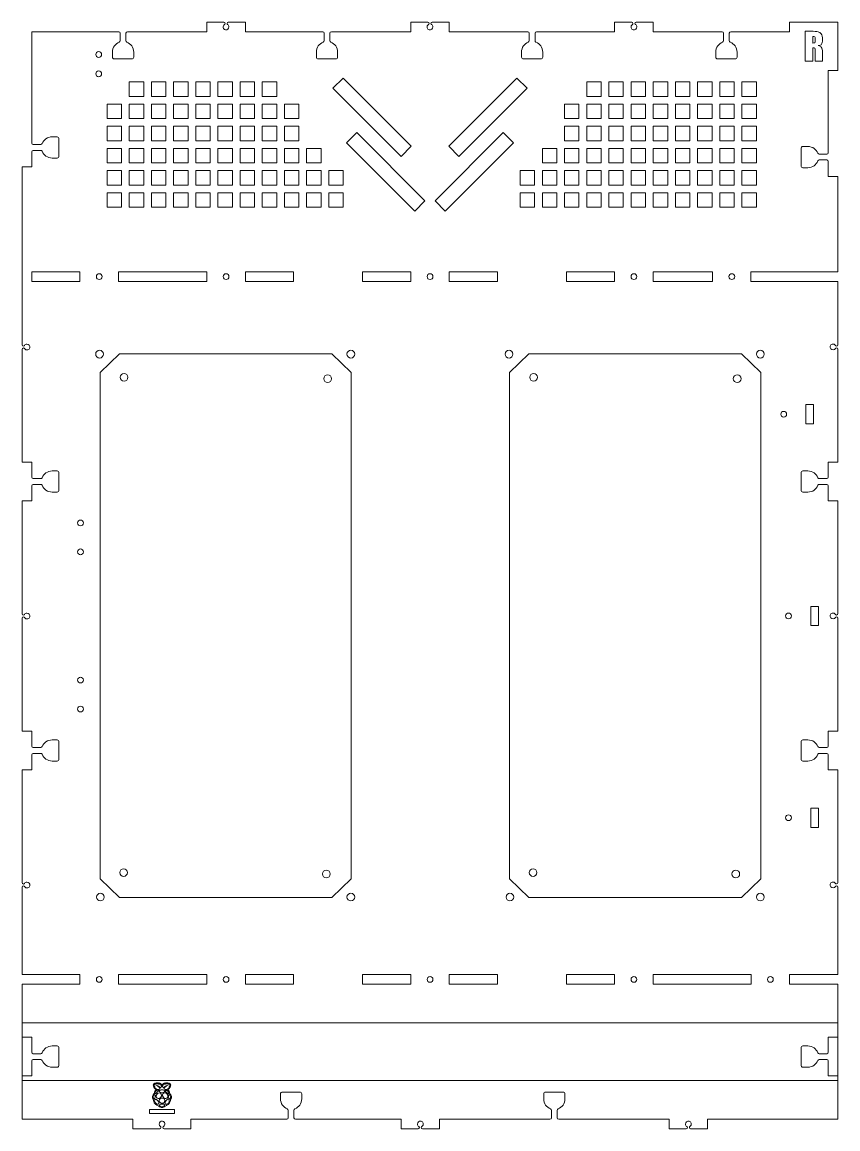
# Model space of a CAD drawing. Header units: inches. Extents: x 89 to 512, y -587 to -13.
import ezdxf

# ---------------------------------------------------------------- set-up
doc = ezdxf.new("R2010")
doc.units = ezdxf.units.IN
doc.header["$MEASUREMENT"] = 0
doc.layers.add('Layer 1', color=7, linetype='Continuous')

# ---------------------------------------------------------------- blocks, each defined once
blk = doc.blocks.new('block 3')
at = {"layer": 'Layer 1', "color": 250, "lineweight": 9, "true_color": 0x231f20}
blk.add_lwpolyline([(511.54, -562.09), (88.54, -562.09), (88.54, -532.09), (511.54, -532.09), (511.54, -562.09)], dxfattribs=at)
blk = doc.blocks.new('block 4')
at = {"layer": 'Layer 1', "color": 114, "lineweight": 9, "true_color": 0x00a550}
for points, knots in [([(158.76, -563.2), (158.69, -563.21), (158.62, -563.23), (158.54, -563.29), (158.35, -563.22), (158.16, -563.19), (158, -563.34), (157.74, -563.31), (157.65, -563.38), (157.59, -563.46), (157.53, -563.46), (157.16, -563.4), (157, -563.65), (156.57, -563.6), (156.44, -563.9), (156.59, -564.18), (156.5, -564.32), (156.41, -564.45), (156.62, -564.7), (156.54, -564.85), (156.59, -565), (156.76, -565.19), (156.71, -565.39), (156.8, -565.53), (156.96, -565.64), (156.93, -565.91), (157.21, -566.07), (157.29, -566.13), (157.32, -566.29), (157.39, -566.44), (157.71, -566.52), (157.77, -566.76), (157.96, -566.8), (158.14, -566.85), (157.53, -567.21), (157, -567.68), (157, -568.84), (157, -568.84), (156.91, -569), (156.91, -569), (156.2, -569.43), (155.57, -570.81), (156.56, -571.94), (156.63, -572.29), (156.74, -572.54), (156.83, -572.82), (156.98, -573.95), (157.93, -574.47), (158.18, -574.54), (158.54, -574.82), (158.93, -575.08), (159.46, -575.27), (159.96, -575.78), (160.5, -575.97), (161.04, -575.97), (161.05, -575.97), (161.05, -575.97), (161.06, -575.97), (161.6, -575.97), (162.14, -575.78), (162.64, -575.27), (163.17, -575.08), (163.56, -574.82), (163.92, -574.54), (164.17, -574.47), (165.12, -573.95), (165.27, -572.82), (165.36, -572.54), (165.47, -572.29), (165.54, -571.94), (166.53, -570.81), (165.9, -569.43), (165.19, -569), (165.19, -569), (165.1, -568.84), (165.1, -568.84), (165.1, -567.68), (164.57, -567.21), (163.96, -566.85), (164.14, -566.8), (164.34, -566.76), (164.39, -566.52), (164.71, -566.44), (164.78, -566.29), (164.81, -566.13), (164.89, -566.07), (165.17, -565.91), (165.14, -565.64), (165.3, -565.53), (165.39, -565.39), (165.34, -565.19), (165.51, -565), (165.56, -564.85), (165.48, -564.7), (165.69, -564.45), (165.6, -564.32), (165.51, -564.18), (165.66, -563.9), (165.53, -563.6), (165.1, -563.65), (164.94, -563.4), (164.57, -563.46), (164.51, -563.46), (164.45, -563.38), (164.36, -563.31), (164.1, -563.34), (163.94, -563.19), (163.75, -563.22), (163.56, -563.29), (163.33, -563.11), (163.17, -563.26), (163, -563.31), (162.72, -563.22), (162.66, -563.34), (162.52, -563.39), (162.22, -563.33), (162.13, -563.47), (161.98, -563.62), (161.98, -563.62), (161.81, -563.61), (161.81, -563.61), (161.36, -563.88), (161.13, -564.43), (161.05, -564.71), (160.97, -564.43), (160.74, -563.88), (160.29, -563.61), (160.29, -563.61), (160.12, -563.62), (160.12, -563.62), (159.97, -563.47), (159.88, -563.33), (159.58, -563.39), (159.44, -563.34), (159.38, -563.22), (159.1, -563.31), (158.98, -563.27), (158.88, -563.2), (158.76, -563.2), (158.76, -563.2), (158.76, -563.2), (158.76, -563.2)], [0, 0, 0, 0, 1, 1, 1, 2, 2, 2, 3, 3, 3, 4, 4, 4, 5, 5, 5, 6, 6, 6, 7, 7, 7, 8, 8, 8, 9, 9, 9, 10, 10, 10, 11, 11, 11, 12, 12, 12, 13, 13, 13, 14, 14, 14, 15, 15, 15, 16, 16, 16, 17, 17, 17, 18, 18, 18, 19, 19, 19, 20, 20, 20, 21, 21, 21, 22, 22, 22, 23, 23, 23, 24, 24, 24, 25, 25, 25, 26, 26, 26, 27, 27, 27, 28, 28, 28, 29, 29, 29, 30, 30, 30, 31, 31, 31, 32, 32, 32, 33, 33, 33, 34, 34, 34, 35, 35, 35, 36, 36, 36, 37, 37, 37, 38, 38, 38, 39, 39, 39, 40, 40, 40, 41, 41, 41, 42, 42, 42, 43, 43, 43, 44, 44, 44, 45, 45, 45, 46, 46, 46, 47, 47, 47, 47]), ([(157.85, -564.39), (159.06, -565.01), (159.76, -565.52), (160.15, -565.95), (159.95, -566.74), (158.92, -566.78), (158.54, -566.76), (158.62, -566.72), (158.69, -566.68), (158.71, -566.61), (158.61, -566.54), (158.28, -566.6), (158.04, -566.47), (158.13, -566.45), (158.18, -566.43), (158.22, -566.37), (158, -566.3), (157.76, -566.24), (157.62, -566.12), (157.69, -566.12), (157.76, -566.14), (157.86, -566.07), (157.67, -565.96), (157.45, -565.88), (157.29, -565.71), (157.39, -565.71), (157.5, -565.71), (157.53, -565.68), (157.35, -565.56), (157.2, -565.44), (157.07, -565.3), (157.22, -565.32), (157.28, -565.3), (157.31, -565.28), (157.17, -565.14), (157, -565.02), (156.92, -564.85), (157.02, -564.88), (157.12, -564.9), (157.19, -564.84), (157.15, -564.74), (156.95, -564.68), (156.83, -564.43), (156.94, -564.44), (157.06, -564.45), (157.09, -564.43), (157.03, -564.22), (156.94, -564.1), (156.86, -563.98), (157.1, -563.97), (157.46, -563.98), (157.44, -563.96), (157.44, -563.96), (157.3, -563.8), (157.3, -563.8), (157.53, -563.74), (157.77, -563.81), (157.94, -563.87), (158.02, -563.81), (157.94, -563.73), (157.85, -563.65), (158.05, -563.68), (158.23, -563.72), (158.39, -563.78), (158.48, -563.71), (158.33, -563.63), (158.26, -563.55), (158.57, -563.61), (158.7, -563.69), (158.83, -563.77), (158.93, -563.68), (158.84, -563.61), (158.77, -563.53), (159.01, -563.61), (159.12, -563.72), (159.25, -563.83), (159.29, -563.78), (159.36, -563.73), (159.28, -563.59), (159.44, -563.69), (159.57, -563.8), (159.66, -563.93), (159.76, -563.86), (159.72, -563.77), (159.72, -563.69), (159.89, -563.83), (160, -563.98), (160.13, -564.12), (160.16, -564.1), (160.18, -564.04), (160.21, -563.93), (160.61, -564.33), (161.19, -565.33), (160.35, -565.72), (159.64, -565.14), (158.79, -564.71), (157.85, -564.39), (157.85, -564.39), (157.85, -564.39), (157.85, -564.39)], [0, 0, 0, 0, 1, 1, 1, 2, 2, 2, 3, 3, 3, 4, 4, 4, 5, 5, 5, 6, 6, 6, 7, 7, 7, 8, 8, 8, 9, 9, 9, 10, 10, 10, 11, 11, 11, 12, 12, 12, 13, 13, 13, 14, 14, 14, 15, 15, 15, 16, 16, 16, 17, 17, 17, 18, 18, 18, 19, 19, 19, 20, 20, 20, 21, 21, 21, 22, 22, 22, 23, 23, 23, 24, 24, 24, 25, 25, 25, 26, 26, 26, 27, 27, 27, 28, 28, 28, 29, 29, 29, 30, 30, 30, 31, 31, 31, 32, 32, 32, 33, 33, 33, 33]), ([(159.43, -567.07), (158.31, -566.89), (157.38, -567.55), (157.42, -568.77), (157.46, -569.23), (159.85, -567.14), (159.43, -567.07), (159.43, -567.07), (159.43, -567.07), (159.43, -567.07)], [0, 0, 0, 0, 1, 1, 1, 2, 2, 2, 3, 3, 3, 3]), ([(160.24, -568.63), (160.84, -569.03), (160.95, -569.92), (160.48, -570.63), (160.01, -571.34), (159.15, -571.59), (158.55, -571.2), (158.55, -571.2), (158.55, -571.2), (158.55, -571.2), (157.94, -570.8), (157.83, -569.91), (158.3, -569.2), (158.77, -568.49), (159.64, -568.24), (160.24, -568.63), (160.24, -568.63), (160.24, -568.63), (160.24, -568.63)], [0, 0, 0, 0, 1, 1, 1, 2, 2, 2, 3, 3, 3, 4, 4, 4, 5, 5, 5, 6, 6, 6, 6]), ([(161.05, -566.79), (160.38, -566.77), (159.73, -567.29), (159.73, -567.59), (159.73, -567.95), (160.26, -568.32), (161.05, -568.33), (161.85, -568.33), (162.37, -568.03), (162.37, -567.66), (162.37, -567.23), (161.64, -566.78), (161.05, -566.79), (161.05, -566.79), (161.05, -566.79), (161.05, -566.79)], [0, 0, 0, 0, 1, 1, 1, 2, 2, 2, 3, 3, 3, 4, 4, 4, 5, 5, 5, 5]), ([(164.28, -564.39), (163.07, -565.01), (162.36, -565.52), (161.98, -565.95), (162.17, -566.74), (163.21, -566.78), (163.58, -566.76), (163.51, -566.72), (163.44, -566.68), (163.42, -566.61), (163.51, -566.54), (163.85, -566.6), (164.08, -566.47), (163.99, -566.45), (163.95, -566.43), (163.91, -566.37), (164.13, -566.3), (164.37, -566.24), (164.51, -566.12), (164.43, -566.12), (164.36, -566.14), (164.26, -566.07), (164.46, -565.96), (164.67, -565.88), (164.84, -565.71), (164.74, -565.71), (164.63, -565.71), (164.59, -565.68), (164.77, -565.56), (164.93, -565.44), (165.05, -565.3), (164.91, -565.32), (164.85, -565.3), (164.82, -565.28), (164.95, -565.14), (165.13, -565.02), (165.21, -564.85), (165.1, -564.88), (165.01, -564.9), (164.94, -564.84), (164.98, -564.74), (165.18, -564.68), (165.3, -564.43), (165.18, -564.44), (165.07, -564.45), (165.04, -564.43), (165.09, -564.22), (165.18, -564.1), (165.27, -563.98), (165.03, -563.97), (164.67, -563.98), (164.68, -563.96), (164.68, -563.96), (164.83, -563.8), (164.83, -563.8), (164.6, -563.74), (164.36, -563.81), (164.18, -563.87), (164.11, -563.81), (164.18, -563.73), (164.28, -563.65), (164.08, -563.68), (163.9, -563.72), (163.74, -563.78), (163.65, -563.71), (163.79, -563.63), (163.86, -563.55), (163.56, -563.61), (163.43, -563.69), (163.3, -563.77), (163.2, -563.68), (163.29, -563.61), (163.35, -563.53), (163.12, -563.61), (163, -563.72), (162.88, -563.83), (162.83, -563.78), (162.77, -563.73), (162.85, -563.59), (162.68, -563.69), (162.56, -563.8), (162.47, -563.93), (162.37, -563.86), (162.41, -563.77), (162.41, -563.69), (162.23, -563.83), (162.13, -563.98), (161.99, -564.12), (161.97, -564.1), (161.94, -564.04), (161.92, -563.93), (161.51, -564.33), (160.94, -565.33), (161.77, -565.72), (162.49, -565.14), (163.34, -564.71), (164.28, -564.39), (164.28, -564.39), (164.28, -564.39), (164.28, -564.39)], [0, 0, 0, 0, 1, 1, 1, 2, 2, 2, 3, 3, 3, 4, 4, 4, 5, 5, 5, 6, 6, 6, 7, 7, 7, 8, 8, 8, 9, 9, 9, 10, 10, 10, 11, 11, 11, 12, 12, 12, 13, 13, 13, 14, 14, 14, 15, 15, 15, 16, 16, 16, 17, 17, 17, 18, 18, 18, 19, 19, 19, 20, 20, 20, 21, 21, 21, 22, 22, 22, 23, 23, 23, 24, 24, 24, 25, 25, 25, 26, 26, 26, 27, 27, 27, 28, 28, 28, 29, 29, 29, 30, 30, 30, 31, 31, 31, 32, 32, 32, 33, 33, 33, 33]), ([(161.86, -568.56), (161.26, -568.96), (161.15, -569.85), (161.62, -570.56), (162.09, -571.27), (162.96, -571.52), (163.56, -571.13), (163.56, -571.13), (163.56, -571.13), (163.56, -571.13), (164.16, -570.73), (164.27, -569.84), (163.8, -569.13), (163.33, -568.42), (162.47, -568.17), (161.86, -568.56), (161.86, -568.56), (161.86, -568.56), (161.86, -568.56)], [0, 0, 0, 0, 1, 1, 1, 2, 2, 2, 3, 3, 3, 4, 4, 4, 5, 5, 5, 6, 6, 6, 6]), ([(162.53, -567.11), (163.65, -566.92), (164.59, -567.59), (164.55, -568.8), (164.51, -569.27), (162.12, -567.18), (162.53, -567.11)], [0, 0, 0, 0, 1, 1, 1, 2, 2, 2, 2]), ([(157.23, -569.28), (157.88, -569.1), (157.45, -571.96), (156.92, -571.73), (156.34, -571.26), (156.15, -569.89), (157.23, -569.28)], [0, 0, 0, 0, 1, 1, 1, 2, 2, 2, 2]), ([(158.93, -572.54), (159.35, -573.04), (159.54, -573.92), (159.19, -574.18), (158.86, -574.38), (158.07, -574.3), (157.5, -573.48), (157.12, -572.8), (157.17, -572.11), (157.43, -571.9), (157.84, -571.66), (158.45, -571.99), (158.93, -572.54), (158.93, -572.54), (158.93, -572.54), (158.93, -572.54)], [0, 0, 0, 0, 1, 1, 1, 2, 2, 2, 3, 3, 3, 4, 4, 4, 5, 5, 5, 5]), ([(162.53, -572.46), (162.54, -573.2), (161.89, -573.8), (161.09, -573.8), (160.29, -573.81), (159.63, -573.21), (159.63, -572.47), (159.63, -572.47), (159.63, -572.46), (159.63, -572.46), (159.62, -571.72), (160.27, -571.12), (161.07, -571.11), (161.87, -571.11), (162.53, -571.7), (162.53, -572.44), (162.53, -572.45), (162.53, -572.45), (162.53, -572.46)], [0, 0, 0, 0, 1, 1, 1, 2, 2, 2, 3, 3, 3, 4, 4, 4, 5, 5, 5, 6, 6, 6, 6]), ([(163.16, -572.38), (162.71, -572.91), (162.46, -573.87), (162.79, -574.18), (163.1, -574.42), (163.94, -574.39), (164.56, -573.52), (165.01, -572.94), (164.86, -571.98), (164.6, -571.72), (164.22, -571.42), (163.67, -571.8), (163.16, -572.38), (163.16, -572.38), (163.16, -572.38), (163.16, -572.38)], [0, 0, 0, 0, 1, 1, 1, 2, 2, 2, 3, 3, 3, 4, 4, 4, 5, 5, 5, 5]), ([(164.74, -569.24), (164.09, -569.07), (164.52, -571.93), (165.05, -571.69), (165.63, -571.23), (165.82, -569.86), (164.74, -569.24), (164.74, -569.24), (164.74, -569.24), (164.74, -569.24)], [0, 0, 0, 0, 1, 1, 1, 2, 2, 2, 3, 3, 3, 3]), ([(161.09, -574.22), (161.67, -574.19), (162.45, -574.41), (162.45, -574.69), (162.46, -574.97), (161.74, -575.59), (161.05, -575.58), (160.33, -575.61), (159.62, -574.98), (159.63, -574.77), (159.62, -574.45), (160.51, -574.21), (161.09, -574.22), (161.09, -574.22), (161.09, -574.22), (161.09, -574.22)], [0, 0, 0, 0, 1, 1, 1, 2, 2, 2, 3, 3, 3, 4, 4, 4, 5, 5, 5, 5])]:
    blk.add_open_spline(points, degree=3, knots=knots, dxfattribs=at)
blk = doc.blocks.new('block 5')
at = {"layer": 'Layer 1', "color": 177, "lineweight": 9, "true_color": 0x2e3092}
blk.add_lwpolyline([(259.19, -457.43), (249.19, -467.09), (138.94, -467.09), (128.94, -457.43), (128.94, -194.75), (138.94, -185.09), (249.19, -185.09), (259.19, -194.75), (259.19, -457.43)], dxfattribs=at)
for points in [[(126.67, -185.29), (126.67, -184.18), (127.57, -183.29), (128.67, -183.29), (129.77, -183.29), (130.67, -184.18), (130.67, -185.29), (130.67, -186.39), (129.77, -187.29), (128.67, -187.29), (127.57, -187.29), (126.67, -186.39), (126.67, -185.29)], [(258.99, -183.29), (260.09, -183.29), (260.99, -184.18), (260.99, -185.29), (260.99, -186.39), (260.09, -187.29), (258.99, -187.29), (257.88, -187.29), (256.99, -186.39), (256.99, -185.29), (256.99, -184.18), (257.88, -183.29), (258.99, -183.29)], [(139.4, -197.29), (139.4, -196.19), (140.3, -195.29), (141.4, -195.29), (142.51, -195.29), (143.4, -196.19), (143.4, -197.29), (143.4, -198.4), (142.51, -199.29), (141.4, -199.29), (140.3, -199.29), (139.4, -198.4), (139.4, -197.29)], [(246.98, -196.02), (248.08, -196.02), (248.98, -196.92), (248.98, -198.02), (248.98, -199.12), (248.08, -200.02), (246.98, -200.02), (245.88, -200.02), (244.98, -199.12), (244.98, -198.02), (244.98, -196.92), (245.88, -196.02), (246.98, -196.02)], [(141.14, -456.16), (140.04, -456.16), (139.14, -455.26), (139.14, -454.16), (139.14, -453.05), (140.04, -452.16), (141.14, -452.16), (142.25, -452.16), (143.14, -453.05), (143.14, -454.16), (143.14, -455.26), (142.25, -456.16), (141.14, -456.16)], [(248.25, -454.88), (248.25, -455.99), (247.36, -456.88), (246.25, -456.88), (245.15, -456.88), (244.25, -455.99), (244.25, -454.88), (244.25, -453.78), (245.15, -452.88), (246.25, -452.88), (247.36, -452.88), (248.25, -453.78), (248.25, -454.88)], [(129.14, -468.89), (128.03, -468.89), (127.14, -467.99), (127.14, -466.89), (127.14, -465.78), (128.03, -464.89), (129.14, -464.89), (130.24, -464.89), (131.14, -465.78), (131.14, -466.89), (131.14, -467.99), (130.24, -468.89), (129.14, -468.89)], [(260.99, -466.89), (260.99, -467.99), (260.09, -468.89), (258.99, -468.89), (257.88, -468.89), (256.99, -467.99), (256.99, -466.89), (256.99, -465.78), (257.88, -464.89), (258.99, -464.89), (260.09, -464.89), (260.99, -465.78), (260.99, -466.89)]]:
    blk.add_open_spline(points, degree=3, knots=[0, 0, 0, 0, 1, 1, 1, 2, 2, 2, 3, 3, 3, 4, 4, 4, 4], dxfattribs=at)
blk = doc.blocks.new('block 6')
at = {"layer": 'Layer 1', "color": 250, "lineweight": 9, "true_color": 0x231f20}
for points, knots in [([(494.54, -17.84), (494.54, -17.84), (497.39, -17.84), (497.39, -17.84), (499.29, -17.84), (500.58, -17.91), (501.25, -18.06), (501.93, -18.2), (502.48, -18.58), (502.9, -19.18), (503.32, -19.79), (503.54, -20.75), (503.54, -22.07), (503.54, -23.28), (503.39, -24.09), (503.09, -24.5), (502.79, -24.92), (502.2, -25.17), (501.31, -25.25), (502.11, -25.45), (502.65, -25.71), (502.92, -26.04), (503.2, -26.38), (503.37, -26.68), (503.44, -26.96), (503.5, -27.24), (503.54, -28), (503.54, -29.25), (503.54, -29.25), (503.54, -33.34), (503.54, -33.34), (503.54, -33.34), (499.79, -33.34), (499.79, -33.34), (499.79, -33.34), (499.79, -28.19), (499.79, -28.19), (499.79, -27.36), (499.73, -26.84), (499.6, -26.65), (499.47, -26.45), (499.12, -26.35), (498.57, -26.35), (498.57, -26.35), (498.57, -33.34), (498.57, -33.34), (498.57, -33.34), (494.54, -33.34), (494.54, -33.34), (494.54, -33.34), (494.54, -17.84), (494.54, -17.84)], [0, 0, 0, 0, 1, 1, 1, 2, 2, 2, 3, 3, 3, 4, 4, 4, 5, 5, 5, 6, 6, 6, 7, 7, 7, 8, 8, 8, 9, 9, 9, 10, 10, 10, 11, 11, 11, 12, 12, 12, 13, 13, 13, 14, 14, 14, 15, 15, 15, 16, 16, 16, 17, 17, 17, 17]), ([(498.57, -20.49), (498.57, -20.49), (498.57, -23.94), (498.57, -23.94), (499.02, -23.94), (499.34, -23.87), (499.52, -23.75), (499.7, -23.63), (499.79, -23.22), (499.79, -22.54), (499.79, -22.54), (499.79, -21.69), (499.79, -21.69), (499.79, -21.2), (499.7, -20.87), (499.53, -20.72), (499.35, -20.57), (499.03, -20.49), (498.57, -20.49)], [0, 0, 0, 0, 1, 1, 1, 2, 2, 2, 3, 3, 3, 4, 4, 4, 5, 5, 5, 6, 6, 6, 6])]:
    blk.add_open_spline(points, degree=3, knots=knots, dxfattribs=at)
blk = doc.blocks.new('block 8')
at = {"layer": 'Layer 1', "color": 177, "lineweight": 9, "true_color": 0x2e3092}
for points in [[(315.05, -82.78), (309.75, -77.47), (345.1, -42.12), (350.4, -47.42), (315.05, -82.78)], [(307.98, -111.06), (302.67, -105.76), (338.03, -70.4), (343.33, -75.7), (307.98, -111.06)]]:
    blk.add_lwpolyline(points, dxfattribs=at)
blk = doc.blocks.new('block 9')
at = {"layer": 'Layer 1', "color": 177, "lineweight": 9, "true_color": 0x2e3092}
for points in [[(254.97, -42.12), (249.67, -47.42), (285.02, -82.78), (290.33, -77.47), (254.97, -42.12)], [(262.04, -70.4), (256.74, -75.7), (292.09, -111.06), (297.4, -105.76), (262.04, -70.4)]]:
    blk.add_lwpolyline(points, dxfattribs=at)
blk = doc.blocks.new('block 7')
at = {"layer": 'Layer 1'}
for name in ['block 9', 'block 8']:
    blk.add_blockref(name, (0, 0), dxfattribs=at)
blk = doc.blocks.new('block 10')
at = {"layer": 'Layer 1', "color": 177, "lineweight": 9, "true_color": 0x2e3092}
for points in [[(381.29, -51.59), (381.29, -44.09), (388.79, -44.09), (388.79, -51.59), (381.29, -51.59)], [(392.79, -51.59), (392.79, -44.09), (400.29, -44.09), (400.29, -51.59), (392.79, -51.59)], [(404.29, -51.59), (404.29, -44.09), (411.79, -44.09), (411.79, -51.59), (404.29, -51.59)], [(415.79, -51.59), (415.79, -44.09), (423.29, -44.09), (423.29, -51.59), (415.79, -51.59)], [(427.29, -51.59), (427.29, -44.09), (434.79, -44.09), (434.79, -51.59), (427.29, -51.59)], [(438.79, -51.59), (438.79, -44.09), (446.29, -44.09), (446.29, -51.59), (438.79, -51.59)], [(450.29, -51.59), (450.29, -44.09), (457.79, -44.09), (457.79, -51.59), (450.29, -51.59)], [(461.79, -51.59), (461.79, -44.09), (469.29, -44.09), (469.29, -51.59), (461.79, -51.59)], [(369.79, -63.09), (369.79, -55.59), (377.29, -55.59), (377.29, -63.09), (369.79, -63.09)], [(381.29, -63.09), (381.29, -55.59), (388.79, -55.59), (388.79, -63.09), (381.29, -63.09)], [(392.79, -63.09), (392.79, -55.59), (400.29, -55.59), (400.29, -63.09), (392.79, -63.09)], [(404.29, -63.09), (404.29, -55.59), (411.79, -55.59), (411.79, -63.09), (404.29, -63.09)], [(415.79, -63.09), (415.79, -55.59), (423.29, -55.59), (423.29, -63.09), (415.79, -63.09)], [(427.29, -63.09), (427.29, -55.59), (434.79, -55.59), (434.79, -63.09), (427.29, -63.09)], [(438.79, -63.09), (438.79, -55.59), (446.29, -55.59), (446.29, -63.09), (438.79, -63.09)], [(450.29, -63.09), (450.29, -55.59), (457.79, -55.59), (457.79, -63.09), (450.29, -63.09)], [(461.79, -63.09), (461.79, -55.59), (469.29, -55.59), (469.29, -63.09), (461.79, -63.09)], [(369.79, -74.59), (369.79, -67.09), (377.29, -67.09), (377.29, -74.59), (369.79, -74.59)], [(381.29, -74.59), (381.29, -67.09), (388.79, -67.09), (388.79, -74.59), (381.29, -74.59)], [(392.79, -74.59), (392.79, -67.09), (400.29, -67.09), (400.29, -74.59), (392.79, -74.59)], [(404.29, -74.59), (404.29, -67.09), (411.79, -67.09), (411.79, -74.59), (404.29, -74.59)], [(415.79, -74.59), (415.79, -67.09), (423.29, -67.09), (423.29, -74.59), (415.79, -74.59)], [(427.29, -74.59), (427.29, -67.09), (434.79, -67.09), (434.79, -74.59), (427.29, -74.59)], [(438.79, -74.59), (438.79, -67.09), (446.29, -67.09), (446.29, -74.59), (438.79, -74.59)], [(450.29, -74.59), (450.29, -67.09), (457.79, -67.09), (457.79, -74.59), (450.29, -74.59)], [(461.79, -74.59), (461.79, -67.09), (469.29, -67.09), (469.29, -74.59), (461.79, -74.59)], [(358.29, -86.09), (358.29, -78.59), (365.79, -78.59), (365.79, -86.09), (358.29, -86.09)], [(369.79, -86.09), (369.79, -78.59), (377.29, -78.59), (377.29, -86.09), (369.79, -86.09)], [(381.29, -86.09), (381.29, -78.59), (388.79, -78.59), (388.79, -86.09), (381.29, -86.09)], [(392.79, -86.09), (392.79, -78.59), (400.29, -78.59), (400.29, -86.09), (392.79, -86.09)], [(404.29, -86.09), (404.29, -78.59), (411.79, -78.59), (411.79, -86.09), (404.29, -86.09)], [(415.79, -86.09), (415.79, -78.59), (423.29, -78.59), (423.29, -86.09), (415.79, -86.09)], [(427.29, -86.09), (427.29, -78.59), (434.79, -78.59), (434.79, -86.09), (427.29, -86.09)], [(438.79, -86.09), (438.79, -78.59), (446.29, -78.59), (446.29, -86.09), (438.79, -86.09)], [(450.29, -86.09), (450.29, -78.59), (457.79, -78.59), (457.79, -86.09), (450.29, -86.09)], [(461.79, -86.09), (461.79, -78.59), (469.29, -78.59), (469.29, -86.09), (461.79, -86.09)], [(346.79, -97.59), (346.79, -90.09), (354.29, -90.09), (354.29, -97.59), (346.79, -97.59)], [(358.29, -97.59), (358.29, -90.09), (365.79, -90.09), (365.79, -97.59), (358.29, -97.59)], [(369.79, -97.59), (369.79, -90.09), (377.29, -90.09), (377.29, -97.59), (369.79, -97.59)], [(381.29, -97.59), (381.29, -90.09), (388.79, -90.09), (388.79, -97.59), (381.29, -97.59)], [(392.79, -97.59), (392.79, -90.09), (400.29, -90.09), (400.29, -97.59), (392.79, -97.59)], [(404.29, -97.59), (404.29, -90.09), (411.79, -90.09), (411.79, -97.59), (404.29, -97.59)], [(415.79, -97.59), (415.79, -90.09), (423.29, -90.09), (423.29, -97.59), (415.79, -97.59)], [(427.29, -97.59), (427.29, -90.09), (434.79, -90.09), (434.79, -97.59), (427.29, -97.59)], [(438.79, -97.59), (438.79, -90.09), (446.29, -90.09), (446.29, -97.59), (438.79, -97.59)], [(450.29, -97.59), (450.29, -90.09), (457.79, -90.09), (457.79, -97.59), (450.29, -97.59)], [(461.79, -97.59), (461.79, -90.09), (469.29, -90.09), (469.29, -97.59), (461.79, -97.59)], [(346.79, -109.09), (346.79, -101.59), (354.29, -101.59), (354.29, -109.09), (346.79, -109.09)], [(358.29, -109.09), (358.29, -101.59), (365.79, -101.59), (365.79, -109.09), (358.29, -109.09)], [(369.79, -109.09), (369.79, -101.59), (377.29, -101.59), (377.29, -109.09), (369.79, -109.09)], [(381.29, -109.09), (381.29, -101.59), (388.79, -101.59), (388.79, -109.09), (381.29, -109.09)], [(392.79, -109.09), (392.79, -101.59), (400.29, -101.59), (400.29, -109.09), (392.79, -109.09)], [(404.29, -109.09), (404.29, -101.59), (411.79, -101.59), (411.79, -109.09), (404.29, -109.09)], [(415.79, -109.09), (415.79, -101.59), (423.29, -101.59), (423.29, -109.09), (415.79, -109.09)], [(427.29, -109.09), (427.29, -101.59), (434.79, -101.59), (434.79, -109.09), (427.29, -109.09)], [(438.79, -109.09), (438.79, -101.59), (446.29, -101.59), (446.29, -109.09), (438.79, -109.09)], [(450.29, -109.09), (450.29, -101.59), (457.79, -101.59), (457.79, -109.09), (450.29, -109.09)], [(461.79, -109.09), (461.79, -101.59), (469.29, -101.59), (469.29, -109.09), (461.79, -109.09)]]:
    blk.add_lwpolyline(points, dxfattribs=at)
blk = doc.blocks.new('block 11')
at = {"layer": 'Layer 1', "color": 177, "lineweight": 9, "true_color": 0x2e3092}
for points in [[(151.58, -51.59), (151.58, -44.09), (144.08, -44.09), (144.08, -51.59), (151.58, -51.59)], [(163.08, -51.59), (163.08, -44.09), (155.58, -44.09), (155.58, -51.59), (163.08, -51.59)], [(174.58, -51.59), (174.58, -44.09), (167.08, -44.09), (167.08, -51.59), (174.58, -51.59)], [(186.08, -51.59), (186.08, -44.09), (178.58, -44.09), (178.58, -51.59), (186.08, -51.59)], [(197.58, -51.59), (197.58, -44.09), (190.08, -44.09), (190.08, -51.59), (197.58, -51.59)], [(209.08, -51.59), (209.08, -44.09), (201.58, -44.09), (201.58, -51.59), (209.08, -51.59)], [(220.58, -51.59), (220.58, -44.09), (213.08, -44.09), (213.08, -51.59), (220.58, -51.59)], [(140.08, -63.09), (140.08, -55.59), (132.58, -55.59), (132.58, -63.09), (140.08, -63.09)], [(151.58, -63.09), (151.58, -55.59), (144.08, -55.59), (144.08, -63.09), (151.58, -63.09)], [(163.08, -63.09), (163.08, -55.59), (155.58, -55.59), (155.58, -63.09), (163.08, -63.09)], [(174.58, -63.09), (174.58, -55.59), (167.08, -55.59), (167.08, -63.09), (174.58, -63.09)], [(186.08, -63.09), (186.08, -55.59), (178.58, -55.59), (178.58, -63.09), (186.08, -63.09)], [(197.58, -63.09), (197.58, -55.59), (190.08, -55.59), (190.08, -63.09), (197.58, -63.09)], [(209.08, -63.09), (209.08, -55.59), (201.58, -55.59), (201.58, -63.09), (209.08, -63.09)], [(220.58, -63.09), (220.58, -55.59), (213.08, -55.59), (213.08, -63.09), (220.58, -63.09)], [(232.08, -63.09), (232.08, -55.59), (224.58, -55.59), (224.58, -63.09), (232.08, -63.09)], [(140.08, -74.59), (140.08, -67.09), (132.58, -67.09), (132.58, -74.59), (140.08, -74.59)], [(151.58, -74.59), (151.58, -67.09), (144.08, -67.09), (144.08, -74.59), (151.58, -74.59)], [(163.08, -74.59), (163.08, -67.09), (155.58, -67.09), (155.58, -74.59), (163.08, -74.59)], [(174.58, -74.59), (174.58, -67.09), (167.08, -67.09), (167.08, -74.59), (174.58, -74.59)], [(186.08, -74.59), (186.08, -67.09), (178.58, -67.09), (178.58, -74.59), (186.08, -74.59)], [(197.58, -74.59), (197.58, -67.09), (190.08, -67.09), (190.08, -74.59), (197.58, -74.59)], [(209.08, -74.59), (209.08, -67.09), (201.58, -67.09), (201.58, -74.59), (209.08, -74.59)], [(220.58, -74.59), (220.58, -67.09), (213.08, -67.09), (213.08, -74.59), (220.58, -74.59)], [(232.08, -74.59), (232.08, -67.09), (224.58, -67.09), (224.58, -74.59), (232.08, -74.59)], [(140.08, -86.09), (140.08, -78.59), (132.58, -78.59), (132.58, -86.09), (140.08, -86.09)], [(151.58, -86.09), (151.58, -78.59), (144.08, -78.59), (144.08, -86.09), (151.58, -86.09)], [(163.08, -86.09), (163.08, -78.59), (155.58, -78.59), (155.58, -86.09), (163.08, -86.09)], [(174.58, -86.09), (174.58, -78.59), (167.08, -78.59), (167.08, -86.09), (174.58, -86.09)], [(186.08, -86.09), (186.08, -78.59), (178.58, -78.59), (178.58, -86.09), (186.08, -86.09)], [(197.58, -86.09), (197.58, -78.59), (190.08, -78.59), (190.08, -86.09), (197.58, -86.09)], [(209.08, -86.09), (209.08, -78.59), (201.58, -78.59), (201.58, -86.09), (209.08, -86.09)], [(220.58, -86.09), (220.58, -78.59), (213.08, -78.59), (213.08, -86.09), (220.58, -86.09)], [(232.08, -86.09), (232.08, -78.59), (224.58, -78.59), (224.58, -86.09), (232.08, -86.09)], [(243.58, -86.09), (243.58, -78.59), (236.08, -78.59), (236.08, -86.09), (243.58, -86.09)], [(140.08, -97.59), (140.08, -90.09), (132.58, -90.09), (132.58, -97.59), (140.08, -97.59)], [(151.58, -97.59), (151.58, -90.09), (144.08, -90.09), (144.08, -97.59), (151.58, -97.59)], [(163.08, -97.59), (163.08, -90.09), (155.58, -90.09), (155.58, -97.59), (163.08, -97.59)], [(174.58, -97.59), (174.58, -90.09), (167.08, -90.09), (167.08, -97.59), (174.58, -97.59)], [(186.08, -97.59), (186.08, -90.09), (178.58, -90.09), (178.58, -97.59), (186.08, -97.59)], [(197.58, -97.59), (197.58, -90.09), (190.08, -90.09), (190.08, -97.59), (197.58, -97.59)], [(209.08, -97.59), (209.08, -90.09), (201.58, -90.09), (201.58, -97.59), (209.08, -97.59)], [(220.58, -97.59), (220.58, -90.09), (213.08, -90.09), (213.08, -97.59), (220.58, -97.59)], [(232.08, -97.59), (232.08, -90.09), (224.58, -90.09), (224.58, -97.59), (232.08, -97.59)], [(243.58, -97.59), (243.58, -90.09), (236.08, -90.09), (236.08, -97.59), (243.58, -97.59)], [(255.08, -97.59), (255.08, -90.09), (247.58, -90.09), (247.58, -97.59), (255.08, -97.59)], [(140.08, -109.09), (140.08, -101.59), (132.58, -101.59), (132.58, -109.09), (140.08, -109.09)], [(151.58, -109.09), (151.58, -101.59), (144.08, -101.59), (144.08, -109.09), (151.58, -109.09)], [(163.08, -109.09), (163.08, -101.59), (155.58, -101.59), (155.58, -109.09), (163.08, -109.09)], [(174.58, -109.09), (174.58, -101.59), (167.08, -101.59), (167.08, -109.09), (174.58, -109.09)], [(186.08, -109.09), (186.08, -101.59), (178.58, -101.59), (178.58, -109.09), (186.08, -109.09)], [(197.58, -109.09), (197.58, -101.59), (190.08, -101.59), (190.08, -109.09), (197.58, -109.09)], [(209.08, -109.09), (209.08, -101.59), (201.58, -101.59), (201.58, -109.09), (209.08, -109.09)], [(220.58, -109.09), (220.58, -101.59), (213.08, -101.59), (213.08, -109.09), (220.58, -109.09)], [(232.08, -109.09), (232.08, -101.59), (224.58, -101.59), (224.58, -109.09), (232.08, -109.09)], [(243.58, -109.09), (243.58, -101.59), (236.08, -101.59), (236.08, -109.09), (243.58, -109.09)], [(255.08, -109.09), (255.08, -101.59), (247.58, -101.59), (247.58, -109.09), (255.08, -109.09)]]:
    blk.add_lwpolyline(points, dxfattribs=at)
blk = doc.blocks.new('block 2')
at = {"layer": 'Layer 1', "color": 230, "lineweight": 9, "true_color": 0xec008b}
blk.add_lwpolyline([(511.54, -13.09), (511.54, -13.09)], dxfattribs=at)
at = {"layer": 'Layer 1', "color": 240, "lineweight": 9, "true_color": 0xed1c24}
blk.add_lwpolyline([(506.54, -71.84), (506.54, -71.84)], dxfattribs=at)
at = {"layer": 'Layer 1', "color": 177, "lineweight": 9, "true_color": 0x2e3092}
for points in [[(118.54, -142.59), (118.54, -147.59), (93.54, -147.59), (93.54, -142.59), (118.54, -142.59)], [(138.54, -147.59), (138.54, -142.59), (184.29, -142.59), (184.29, -147.59), (138.54, -147.59)], [(204.29, -147.59), (204.29, -142.59), (229.29, -142.59), (229.29, -147.59), (204.29, -147.59)], [(265.04, -147.59), (265.04, -142.59), (290.04, -142.59), (290.04, -147.59), (265.04, -147.59)], [(310.04, -147.59), (310.04, -142.59), (335.04, -142.59), (335.04, -147.59), (310.04, -147.59)], [(370.79, -147.59), (370.79, -142.59), (395.79, -142.59), (395.79, -147.59), (370.79, -147.59)], [(446.54, -147.59), (415.79, -147.59), (415.79, -142.59), (446.54, -142.59), (446.54, -147.59)], [(471.54, -457.43), (461.54, -467.09), (351.29, -467.09), (341.29, -457.43), (341.29, -194.75), (351.29, -185.09), (461.54, -185.09), (471.54, -194.75), (471.54, -457.43)], [(498.94, -221.46), (494.94, -221.46), (494.94, -211.46), (498.94, -211.46), (498.94, -221.46)], [(501.44, -326.09), (497.44, -326.09), (497.44, -316.09), (501.44, -316.09), (501.44, -326.09)], [(501.44, -430.71), (497.44, -430.71), (497.44, -420.71), (501.44, -420.71), (501.44, -430.71)], [(138.54, -512.09), (138.54, -507.09), (184.29, -507.09), (184.29, -512.09), (138.54, -512.09)], [(204.29, -512.09), (204.29, -507.09), (229.29, -507.09), (229.29, -512.09), (204.29, -512.09)], [(265.04, -512.09), (265.04, -507.09), (290.04, -507.09), (290.04, -512.09), (265.04, -512.09)], [(310.04, -512.09), (310.04, -507.09), (335.04, -507.09), (335.04, -512.09), (310.04, -512.09)], [(370.79, -512.09), (370.79, -507.09), (395.79, -507.09), (395.79, -512.09), (370.79, -512.09)], [(415.79, -507.09), (415.79, -512.09), (466.54, -512.09), (466.54, -507.09), (415.79, -507.09)], [(154.52, -579.09), (154.52, -577.09), (167.52, -577.09), (167.52, -579.09), (154.52, -579.09)]]:
    blk.add_lwpolyline(points, dxfattribs=at)
at = {"layer": 'Layer 1', "color": 240, "lineweight": 9, "true_color": 0xed1c24}
blk.add_open_spline([(88.54, -559.59), (88.54, -559.59), (88.54, -582.09), (88.54, -582.09), (88.54, -582.09), (146.02, -582.09), (146.02, -582.09), (146.02, -582.09), (146.02, -587.09), (146.02, -587.09), (146.02, -587.09), (159.88, -587.09), (159.88, -587.09), (160.24, -587.09), (160.53, -586.8), (160.53, -586.45), (160.53, -586.45), (160.53, -586.4), (160.53, -586.4), (160.53, -586.17), (160.4, -585.97), (160.2, -585.84), (159.8, -585.58), (159.53, -585.11), (159.53, -584.59), (159.53, -583.64), (160.4, -582.9), (161.39, -583.13), (161.91, -583.26), (162.34, -583.67), (162.48, -584.2), (162.65, -584.88), (162.35, -585.52), (161.84, -585.85), (161.65, -585.97), (161.52, -586.17), (161.52, -586.39), (161.52, -586.39), (161.52, -586.43), (161.52, -586.43), (161.51, -586.79), (161.8, -587.09), (162.16, -587.09), (162.16, -587.09), (176.02, -587.09), (176.02, -587.09), (176.02, -587.09), (176.02, -582.09), (176.02, -582.09), (176.02, -582.09), (225.76, -582.09), (225.76, -582.09), (226.18, -582.09), (226.51, -581.75), (226.51, -581.34), (226.51, -581.34), (226.51, -577.41), (226.51, -577.41), (226.51, -577.11), (226.32, -576.83), (226.04, -576.72), (223.98, -575.92), (222.51, -573.92), (222.51, -571.59), (222.51, -571.59), (222.51, -568.99), (222.51, -568.99), (222.51, -568.44), (222.96, -567.99), (223.51, -567.99), (223.51, -567.99), (232.51, -567.99), (232.51, -567.99), (233.07, -567.99), (233.51, -568.44), (233.51, -568.99), (233.51, -568.99), (233.51, -571.59), (233.51, -571.59), (233.51, -573.92), (232.05, -575.92), (229.99, -576.72), (229.7, -576.83), (229.51, -577.11), (229.51, -577.41), (229.51, -577.41), (229.51, -581.34), (229.51, -581.34), (229.51, -581.75), (229.85, -582.09), (230.26, -582.09), (230.26, -582.09), (285.01, -582.09), (285.01, -582.09), (285.01, -582.09), (285.01, -587.09), (285.01, -587.09), (285.01, -587.09), (293.87, -587.09), (293.87, -587.09), (294.23, -587.09), (294.52, -586.8), (294.52, -586.45), (294.52, -586.45), (294.52, -586.4), (294.52, -586.4), (294.52, -586.17), (294.39, -585.97), (294.2, -585.84), (293.79, -585.58), (293.52, -585.11), (293.52, -584.59), (293.52, -583.64), (294.4, -582.9), (295.38, -583.13), (295.91, -583.26), (296.34, -583.67), (296.47, -584.2), (296.64, -584.88), (296.35, -585.52), (295.83, -585.85), (295.65, -585.97), (295.51, -586.17), (295.51, -586.39), (295.51, -586.39), (295.51, -586.43), (295.51, -586.43), (295.5, -586.79), (295.79, -587.09), (296.15, -587.09), (296.15, -587.09), (305.01, -587.09), (305.01, -587.09), (305.01, -587.09), (305.01, -582.09), (305.01, -582.09), (305.01, -582.09), (362.26, -582.09), (362.26, -582.09), (362.68, -582.09), (363.01, -581.75), (363.01, -581.34), (363.01, -581.34), (363.01, -577.41), (363.01, -577.41), (363.01, -577.11), (362.82, -576.83), (362.54, -576.72), (360.48, -575.92), (359.01, -573.92), (359.01, -571.59), (359.01, -571.59), (359.01, -568.99), (359.01, -568.99), (359.01, -568.44), (359.46, -567.99), (360.01, -567.99), (360.01, -567.99), (369.01, -567.99), (369.01, -567.99), (369.57, -567.99), (370.01, -568.44), (370.01, -568.99), (370.01, -568.99), (370.01, -571.59), (370.01, -571.59), (370.01, -573.92), (368.55, -575.92), (366.49, -576.72), (366.2, -576.83), (366.01, -577.11), (366.01, -577.41), (366.01, -577.41), (366.01, -581.34), (366.01, -581.34), (366.01, -581.75), (366.35, -582.09), (366.76, -582.09), (366.76, -582.09), (424.02, -582.09), (424.02, -582.09), (424.02, -582.09), (424.02, -587.09), (424.02, -587.09), (424.02, -587.09), (432.89, -587.09), (432.89, -587.09), (433.25, -587.09), (433.53, -586.8), (433.54, -586.45), (433.54, -586.45), (433.54, -586.4), (433.54, -586.4), (433.54, -586.17), (433.41, -585.97), (433.21, -585.84), (432.8, -585.58), (432.53, -585.11), (432.53, -584.59), (432.53, -583.64), (433.41, -582.9), (434.4, -583.13), (434.92, -583.26), (435.35, -583.67), (435.48, -584.2), (435.66, -584.88), (435.36, -585.52), (434.85, -585.85), (434.66, -585.97), (434.53, -586.17), (434.52, -586.39), (434.52, -586.39), (434.52, -586.43), (434.52, -586.43), (434.51, -586.79), (434.81, -587.09), (435.17, -587.09), (435.17, -587.09), (444.02, -587.09), (444.02, -587.09), (444.02, -587.09), (444.02, -582.09), (444.02, -582.09), (444.02, -582.09), (511.54, -582.09), (511.54, -582.09), (511.54, -582.09), (511.54, -559.59), (511.54, -559.59), (511.54, -559.59), (506.54, -559.59), (506.54, -559.59), (506.54, -559.59), (506.54, -551.84), (506.54, -551.84), (506.54, -551.42), (506.2, -551.09), (505.79, -551.09), (505.79, -551.09), (501.86, -551.09), (501.86, -551.09), (501.55, -551.09), (501.28, -551.28), (501.17, -551.57), (500.37, -553.62), (498.36, -555.09), (496.04, -555.09), (496.04, -555.09), (493.44, -555.09), (493.44, -555.09), (492.88, -555.09), (492.44, -554.64), (492.44, -554.09), (492.44, -554.09), (492.44, -545.09), (492.44, -545.09), (492.44, -544.54), (492.88, -544.09), (493.44, -544.09), (493.44, -544.09), (496.04, -544.09), (496.04, -544.09), (498.37, -544.09), (500.37, -545.56), (501.17, -547.61), (501.28, -547.9), (501.55, -548.09), (501.86, -548.09), (501.86, -548.09), (505.79, -548.09), (505.79, -548.09), (506.2, -548.09), (506.54, -547.75), (506.54, -547.34), (506.54, -547.34), (506.54, -539.59), (506.54, -539.59), (506.54, -539.59), (511.54, -539.59), (511.54, -539.59), (511.54, -539.59), (511.54, -512.09), (511.54, -512.09), (511.54, -512.09), (486.54, -512.09), (486.54, -512.09), (486.54, -512.09), (486.54, -507.09), (486.54, -507.09), (486.54, -507.09), (511.54, -507.09), (511.54, -507.09), (511.54, -507.09), (511.54, -461.72), (511.54, -461.72), (511.54, -461.36), (511.25, -461.07), (510.89, -461.07), (510.89, -461.07), (510.85, -461.07), (510.85, -461.07), (510.62, -461.07), (510.42, -461.2), (510.29, -461.4), (510.02, -461.8), (509.56, -462.07), (509.04, -462.07), (508.09, -462.07), (507.35, -461.2), (507.58, -460.21), (507.7, -459.69), (508.12, -459.26), (508.64, -459.12), (509.33, -458.95), (509.96, -459.25), (510.29, -459.76), (510.42, -459.95), (510.61, -460.08), (510.84, -460.08), (510.84, -460.08), (510.87, -460.09), (510.87, -460.09), (511.24, -460.09), (511.54, -459.8), (511.54, -459.44), (511.54, -459.44), (511.54, -400.84), (511.54, -400.84), (511.54, -400.84), (506.54, -400.84), (506.54, -400.84), (506.54, -400.84), (506.54, -393.09), (506.54, -393.09), (506.54, -392.67), (506.2, -392.34), (505.79, -392.34), (505.79, -392.34), (501.86, -392.34), (501.86, -392.34), (501.55, -392.34), (501.28, -392.53), (501.17, -392.81), (500.37, -394.87), (498.36, -396.34), (496.04, -396.34), (496.04, -396.34), (493.44, -396.34), (493.44, -396.34), (492.88, -396.34), (492.44, -395.89), (492.44, -395.34), (492.44, -395.34), (492.44, -386.34), (492.44, -386.34), (492.44, -385.79), (492.88, -385.34), (493.44, -385.34), (493.44, -385.34), (496.04, -385.34), (496.04, -385.34), (498.37, -385.34), (500.37, -386.81), (501.17, -388.86), (501.28, -389.15), (501.55, -389.34), (501.86, -389.34), (501.86, -389.34), (505.79, -389.34), (505.79, -389.34), (506.2, -389.34), (506.54, -389), (506.54, -388.59), (506.54, -388.59), (506.54, -380.84), (506.54, -380.84), (506.54, -380.84), (511.54, -380.84), (511.54, -380.84), (511.54, -380.84), (511.54, -322.22), (511.54, -322.22), (511.54, -321.86), (511.25, -321.57), (510.89, -321.57), (510.89, -321.57), (510.85, -321.57), (510.85, -321.57), (510.62, -321.57), (510.42, -321.7), (510.29, -321.9), (510.02, -322.3), (509.56, -322.57), (509.04, -322.57), (508.09, -322.57), (507.35, -321.7), (507.58, -320.71), (507.7, -320.19), (508.12, -319.76), (508.64, -319.62), (509.33, -319.45), (509.96, -319.75), (510.29, -320.26), (510.42, -320.45), (510.61, -320.58), (510.84, -320.58), (510.84, -320.58), (510.87, -320.59), (510.87, -320.59), (511.24, -320.59), (511.54, -320.3), (511.54, -319.94), (511.54, -319.94), (511.54, -261.34), (511.54, -261.34), (511.54, -261.34), (506.54, -261.34), (506.54, -261.34), (506.54, -261.34), (506.54, -253.59), (506.54, -253.59), (506.54, -253.17), (506.2, -252.84), (505.79, -252.84), (505.79, -252.84), (501.86, -252.84), (501.86, -252.84), (501.55, -252.84), (501.28, -253.03), (501.17, -253.31), (500.37, -255.37), (498.36, -256.84), (496.04, -256.84), (496.04, -256.84), (493.44, -256.84), (493.44, -256.84), (492.88, -256.84), (492.44, -256.39), (492.44, -255.84), (492.44, -255.84), (492.44, -246.84), (492.44, -246.84), (492.44, -246.29), (492.88, -245.84), (493.44, -245.84), (493.44, -245.84), (496.04, -245.84), (496.04, -245.84), (498.37, -245.84), (500.37, -247.31), (501.17, -249.36), (501.28, -249.65), (501.55, -249.84), (501.86, -249.84), (501.86, -249.84), (505.79, -249.84), (505.79, -249.84), (506.2, -249.84), (506.54, -249.5), (506.54, -249.09), (506.54, -249.09), (506.54, -241.34), (506.54, -241.34), (506.54, -241.34), (511.54, -241.34), (511.54, -241.34), (511.54, -241.34), (511.54, -182.72), (511.54, -182.72), (511.54, -182.36), (511.25, -182.07), (510.89, -182.07), (510.89, -182.07), (510.85, -182.07), (510.85, -182.07), (510.62, -182.07), (510.42, -182.2), (510.29, -182.4), (510.02, -182.8), (509.56, -183.07), (509.04, -183.07), (508.09, -183.07), (507.35, -182.2), (507.58, -181.21), (507.7, -180.69), (508.12, -180.26), (508.64, -180.12), (509.33, -179.95), (509.96, -180.25), (510.29, -180.76), (510.42, -180.95), (510.61, -181.08), (510.84, -181.08), (510.84, -181.08), (510.87, -181.09), (510.87, -181.09), (511.24, -181.09), (511.54, -180.8), (511.54, -180.44), (511.54, -180.44), (511.44, -147.59), (511.44, -147.59), (511.44, -147.59), (466.44, -147.59), (466.44, -147.59), (466.44, -147.59), (466.44, -142.59), (466.44, -142.59), (466.44, -142.59), (511.44, -142.59), (511.44, -142.59), (511.44, -142.59), (511.54, -93.09), (511.54, -93.09), (511.54, -93.09), (506.54, -93.09), (506.54, -93.09), (506.54, -93.09), (506.54, -85.34), (506.54, -85.34), (506.54, -84.92), (506.2, -84.59), (505.79, -84.59), (505.79, -84.59), (501.86, -84.59), (501.86, -84.59), (501.55, -84.59), (501.28, -84.78), (501.17, -85.06), (500.37, -87.12), (498.36, -88.59), (496.04, -88.59), (496.04, -88.59), (493.44, -88.59), (493.44, -88.59), (492.88, -88.59), (492.44, -88.14), (492.44, -87.59), (492.44, -87.59), (492.44, -78.59), (492.44, -78.59), (492.44, -78.04), (492.88, -77.59), (493.44, -77.59), (493.44, -77.59), (496.04, -77.59), (496.04, -77.59), (498.37, -77.59), (500.37, -79.06), (501.17, -81.11), (501.28, -81.4), (501.55, -81.59), (501.86, -81.59), (501.86, -81.59), (505.79, -81.59), (505.79, -81.59), (506.2, -81.59), (506.54, -81.25), (506.54, -80.84), (506.54, -80.84), (506.54, -38.09), (506.54, -38.09), (506.54, -38.09), (511.54, -38.09), (511.54, -38.09), (511.54, -38.09), (511.54, -13.09), (511.54, -13.09), (511.54, -13.09), (486.54, -13.09), (486.54, -13.09), (486.54, -13.09), (486.54, -18.09), (486.54, -18.09), (486.54, -18.09), (456, -18.09), (456, -18.09), (455.59, -18.09), (455.25, -18.42), (455.25, -18.84), (455.25, -18.84), (455.25, -22.76), (455.25, -22.76), (455.25, -23.07), (455.44, -23.35), (455.73, -23.46), (457.78, -24.26), (459.25, -26.26), (459.25, -28.59), (459.25, -28.59), (459.25, -31.19), (459.25, -31.19), (459.25, -31.74), (458.8, -32.19), (458.25, -32.19), (458.25, -32.19), (449.25, -32.19), (449.25, -32.19), (448.7, -32.19), (448.25, -31.74), (448.25, -31.19), (448.25, -31.19), (448.25, -28.59), (448.25, -28.59), (448.25, -26.26), (449.72, -24.26), (451.77, -23.46), (452.06, -23.35), (452.25, -23.07), (452.25, -22.76), (452.25, -22.76), (452.25, -18.84), (452.25, -18.84), (452.25, -18.42), (451.91, -18.09), (451.5, -18.09), (451.5, -18.09), (415.79, -18.09), (415.79, -18.09), (415.79, -18.09), (415.79, -13.09), (415.79, -13.09), (415.79, -13.09), (406.92, -13.09), (406.92, -13.09), (406.56, -13.09), (406.27, -13.38), (406.27, -13.73), (406.27, -13.73), (406.27, -13.77), (406.27, -13.77), (406.27, -14), (406.4, -14.21), (406.59, -14.33), (407, -14.6), (407.27, -15.06), (407.27, -15.59), (407.27, -16.54), (406.39, -17.28), (405.41, -17.05), (404.88, -16.92), (404.46, -16.5), (404.32, -15.98), (404.15, -15.3), (404.44, -14.66), (404.96, -14.33), (405.15, -14.21), (405.28, -14.01), (405.28, -13.79), (405.28, -13.79), (405.28, -13.75), (405.28, -13.75), (405.29, -13.39), (405, -13.09), (404.64, -13.09), (404.64, -13.09), (395.79, -13.09), (395.79, -13.09), (395.79, -13.09), (395.79, -18.09), (395.79, -18.09), (395.79, -18.09), (355.25, -18.09), (355.25, -18.09), (354.84, -18.09), (354.5, -18.42), (354.5, -18.84), (354.5, -18.84), (354.5, -22.76), (354.5, -22.76), (354.5, -23.07), (354.69, -23.35), (354.98, -23.46), (357.03, -24.26), (358.5, -26.26), (358.5, -28.59), (358.5, -28.59), (358.5, -31.19), (358.5, -31.19), (358.5, -31.74), (358.05, -32.19), (357.5, -32.19), (357.5, -32.19), (348.5, -32.19), (348.5, -32.19), (347.95, -32.19), (347.5, -31.74), (347.5, -31.19), (347.5, -31.19), (347.5, -28.59), (347.5, -28.59), (347.5, -26.26), (348.97, -24.26), (351.02, -23.46), (351.31, -23.35), (351.5, -23.07), (351.5, -22.76), (351.5, -22.76), (351.5, -18.84), (351.5, -18.84), (351.5, -18.42), (351.16, -18.09), (350.75, -18.09), (350.75, -18.09), (310.04, -18.09), (310.04, -18.09), (310.04, -18.09), (310.04, -13.09), (310.04, -13.09), (310.04, -13.09), (301.17, -13.09), (301.17, -13.09), (300.81, -13.09), (300.52, -13.38), (300.52, -13.73), (300.52, -13.73), (300.52, -13.77), (300.52, -13.77), (300.52, -14), (300.65, -14.21), (300.84, -14.33), (301.25, -14.6), (301.52, -15.06), (301.52, -15.59), (301.52, -16.54), (300.64, -17.28), (299.66, -17.05), (299.13, -16.92), (298.71, -16.5), (298.57, -15.98), (298.4, -15.3), (298.69, -14.66), (299.21, -14.33), (299.4, -14.21), (299.53, -14.01), (299.53, -13.79), (299.53, -13.79), (299.53, -13.75), (299.53, -13.75), (299.54, -13.39), (299.25, -13.09), (298.89, -13.09), (298.89, -13.09), (290.04, -13.09), (290.04, -13.09), (290.04, -13.09), (290.04, -18.09), (290.04, -18.09), (290.04, -18.09), (248.88, -18.09), (248.88, -18.09), (248.46, -18.09), (248.13, -18.42), (248.13, -18.84), (248.13, -18.84), (248.13, -22.76), (248.13, -22.76), (248.13, -23.07), (248.32, -23.35), (248.6, -23.46), (250.66, -24.26), (252.13, -26.26), (252.13, -28.59), (252.13, -28.59), (252.13, -31.19), (252.13, -31.19), (252.13, -31.74), (251.68, -32.19), (251.13, -32.19), (251.13, -32.19), (242.13, -32.19), (242.13, -32.19), (241.57, -32.19), (241.13, -31.74), (241.13, -31.19), (241.13, -31.19), (241.13, -28.59), (241.13, -28.59), (241.13, -26.26), (242.59, -24.26), (244.65, -23.46), (244.94, -23.35), (245.13, -23.07), (245.13, -22.76), (245.13, -22.76), (245.13, -18.84), (245.13, -18.84), (245.13, -18.42), (244.79, -18.09), (244.38, -18.09), (244.38, -18.09), (204.29, -18.09), (204.29, -18.09), (204.29, -18.09), (204.29, -13.09), (204.29, -13.09), (204.29, -13.09), (195.42, -13.09), (195.42, -13.09), (195.06, -13.09), (194.77, -13.38), (194.77, -13.73), (194.77, -13.73), (194.77, -13.77), (194.77, -13.77), (194.77, -14), (194.9, -14.21), (195.09, -14.33), (195.5, -14.6), (195.77, -15.06), (195.77, -15.59), (195.77, -16.54), (194.89, -17.28), (193.91, -17.05), (193.38, -16.92), (192.96, -16.5), (192.82, -15.98), (192.65, -15.3), (192.94, -14.66), (193.46, -14.33), (193.65, -14.21), (193.78, -14.01), (193.78, -13.79), (193.78, -13.79), (193.78, -13.75), (193.78, -13.75), (193.79, -13.39), (193.5, -13.09), (193.14, -13.09), (193.14, -13.09), (184.29, -13.09), (184.29, -13.09), (184.29, -13.09), (184.29, -18.09), (184.29, -18.09), (184.29, -18.09), (143.13, -18.09), (143.13, -18.09), (142.71, -18.09), (142.38, -18.42), (142.38, -18.84), (142.38, -18.84), (142.38, -22.76), (142.38, -22.76), (142.38, -23.07), (142.57, -23.35), (142.85, -23.46), (144.91, -24.26), (146.38, -26.26), (146.38, -28.59), (146.38, -28.59), (146.38, -31.19), (146.38, -31.19), (146.38, -31.74), (145.93, -32.19), (145.38, -32.19), (145.38, -32.19), (136.38, -32.19), (136.38, -32.19), (135.82, -32.19), (135.38, -31.74), (135.38, -31.19), (135.38, -31.19), (135.38, -28.59), (135.38, -28.59), (135.38, -26.26), (136.84, -24.26), (138.9, -23.46), (139.19, -23.35), (139.38, -23.07), (139.38, -22.76), (139.38, -22.76), (139.38, -18.84), (139.38, -18.84), (139.38, -18.42), (139.04, -18.09), (138.63, -18.09), (138.63, -18.09), (93.54, -18.09), (93.54, -18.09), (93.54, -18.09), (93.54, -75.84), (93.54, -75.84), (93.54, -76.25), (93.87, -76.59), (94.29, -76.59), (94.29, -76.59), (98.21, -76.59), (98.21, -76.59), (98.52, -76.59), (98.79, -76.4), (98.91, -76.11), (99.7, -74.05), (101.71, -72.59), (104.04, -72.59), (104.04, -72.59), (106.64, -72.59), (106.64, -72.59), (107.19, -72.59), (107.64, -73.04), (107.64, -73.59), (107.64, -73.59), (107.64, -82.59), (107.64, -82.59), (107.64, -83.14), (107.19, -83.59), (106.64, -83.59), (106.64, -83.59), (104.04, -83.59), (104.04, -83.59), (101.71, -83.59), (99.7, -82.12), (98.91, -80.06), (98.79, -79.78), (98.52, -79.59), (98.21, -79.59), (98.21, -79.59), (94.29, -79.59), (94.29, -79.59), (93.87, -79.59), (93.54, -79.92), (93.54, -80.34), (93.54, -80.34), (93.54, -88.09), (93.54, -88.09), (93.54, -88.09), (88.54, -88.09), (88.54, -88.09), (88.54, -88.09), (88.54, -180.46), (88.54, -180.46), (88.54, -180.81), (88.82, -181.1), (89.18, -181.1), (89.18, -181.1), (89.22, -181.1), (89.22, -181.1), (89.45, -181.1), (89.65, -180.97), (89.78, -180.78), (90.05, -180.37), (90.51, -180.1), (91.04, -180.1), (91.98, -180.1), (92.73, -180.98), (92.49, -181.97), (92.37, -182.49), (91.95, -182.92), (91.43, -183.05), (90.75, -183.23), (90.11, -182.93), (89.78, -182.42), (89.65, -182.23), (89.46, -182.1), (89.23, -182.09), (89.23, -182.09), (89.2, -182.09), (89.2, -182.09), (88.83, -182.08), (88.54, -182.37), (88.54, -182.74), (88.54, -182.74), (88.54, -241.34), (88.54, -241.34), (88.54, -241.34), (93.54, -241.34), (93.54, -241.34), (93.54, -241.34), (93.54, -249.09), (93.54, -249.09), (93.54, -249.5), (93.87, -249.84), (94.29, -249.84), (94.29, -249.84), (98.21, -249.84), (98.21, -249.84), (98.52, -249.84), (98.79, -249.65), (98.91, -249.36), (99.7, -247.31), (101.71, -245.84), (104.04, -245.84), (104.04, -245.84), (106.64, -245.84), (106.64, -245.84), (107.19, -245.84), (107.64, -246.29), (107.64, -246.84), (107.64, -246.84), (107.64, -255.84), (107.64, -255.84), (107.64, -256.39), (107.19, -256.84), (106.64, -256.84), (106.64, -256.84), (104.04, -256.84), (104.04, -256.84), (101.71, -256.84), (99.7, -255.37), (98.91, -253.31), (98.79, -253.03), (98.52, -252.84), (98.21, -252.84), (98.21, -252.84), (94.29, -252.84), (94.29, -252.84), (93.87, -252.84), (93.54, -253.17), (93.54, -253.59), (93.54, -253.59), (93.54, -261.34), (93.54, -261.34), (93.54, -261.34), (88.54, -261.34), (88.54, -261.34), (88.54, -261.34), (88.54, -319.96), (88.54, -319.96), (88.54, -320.31), (88.82, -320.6), (89.18, -320.6), (89.18, -320.6), (89.22, -320.6), (89.22, -320.6), (89.45, -320.6), (89.65, -320.47), (89.78, -320.28), (90.05, -319.87), (90.51, -319.6), (91.04, -319.6), (91.98, -319.6), (92.73, -320.48), (92.49, -321.47), (92.37, -321.99), (91.95, -322.42), (91.43, -322.55), (90.75, -322.73), (90.11, -322.43), (89.78, -321.92), (89.65, -321.73), (89.46, -321.6), (89.23, -321.59), (89.23, -321.59), (89.2, -321.59), (89.2, -321.59), (88.83, -321.58), (88.54, -321.87), (88.54, -322.24), (88.54, -322.24), (88.54, -380.84), (88.54, -380.84), (88.54, -380.84), (93.54, -380.84), (93.54, -380.84), (93.54, -380.84), (93.54, -388.59), (93.54, -388.59), (93.54, -389), (93.87, -389.34), (94.29, -389.34), (94.29, -389.34), (98.21, -389.34), (98.21, -389.34), (98.52, -389.34), (98.79, -389.15), (98.91, -388.86), (99.7, -386.81), (101.71, -385.34), (104.04, -385.34), (104.04, -385.34), (106.64, -385.34), (106.64, -385.34), (107.19, -385.34), (107.64, -385.79), (107.64, -386.34), (107.64, -386.34), (107.64, -395.34), (107.64, -395.34), (107.64, -395.89), (107.19, -396.34), (106.64, -396.34), (106.64, -396.34), (104.04, -396.34), (104.04, -396.34), (101.71, -396.34), (99.7, -394.87), (98.91, -392.81), (98.79, -392.53), (98.52, -392.34), (98.21, -392.34), (98.21, -392.34), (94.29, -392.34), (94.29, -392.34), (93.87, -392.34), (93.54, -392.67), (93.54, -393.09), (93.54, -393.09), (93.54, -400.84), (93.54, -400.84), (93.54, -400.84), (88.54, -400.84), (88.54, -400.84), (88.54, -400.84), (88.54, -459.46), (88.54, -459.46), (88.54, -459.81), (88.82, -460.1), (89.18, -460.1), (89.18, -460.1), (89.22, -460.1), (89.22, -460.1), (89.45, -460.1), (89.65, -459.97), (89.78, -459.78), (90.05, -459.37), (90.51, -459.1), (91.04, -459.1), (91.98, -459.1), (92.73, -459.98), (92.49, -460.97), (92.37, -461.49), (91.95, -461.92), (91.43, -462.05), (90.75, -462.23), (90.11, -461.93), (89.78, -461.42), (89.65, -461.23), (89.46, -461.1), (89.23, -461.09), (89.23, -461.09), (89.2, -461.09), (89.2, -461.09), (88.83, -461.08), (88.54, -461.37), (88.54, -461.74), (88.54, -461.74), (88.54, -507.09), (88.54, -507.09), (88.54, -507.09), (118.54, -507.09), (118.54, -507.09), (118.54, -507.09), (118.54, -512.09), (118.54, -512.09), (118.54, -512.09), (88.54, -512.09), (88.54, -512.09), (88.54, -512.09), (88.54, -539.59), (88.54, -539.59), (88.54, -539.59), (93.54, -539.59), (93.54, -539.59), (93.54, -539.59), (93.54, -547.34), (93.54, -547.34), (93.54, -547.75), (93.87, -548.09), (94.29, -548.09), (94.29, -548.09), (98.21, -548.09), (98.21, -548.09), (98.52, -548.09), (98.79, -547.9), (98.91, -547.61), (99.7, -545.56), (101.71, -544.09), (104.04, -544.09), (104.04, -544.09), (106.64, -544.09), (106.64, -544.09), (107.19, -544.09), (107.64, -544.54), (107.64, -545.09), (107.64, -545.09), (107.64, -554.09), (107.64, -554.09), (107.64, -554.64), (107.19, -555.09), (106.64, -555.09), (106.64, -555.09), (104.04, -555.09), (104.04, -555.09), (101.71, -555.09), (99.7, -553.62), (98.91, -551.56), (98.79, -551.28), (98.52, -551.09), (98.21, -551.09), (98.21, -551.09), (94.29, -551.09), (94.29, -551.09), (93.87, -551.09), (93.54, -551.42), (93.54, -551.84), (93.54, -551.84), (93.54, -559.59), (93.54, -559.59), (93.54, -559.59), (88.54, -559.59), (88.54, -559.59)], degree=3, knots=[0, 0, 0, 0, 1, 1, 1, 2, 2, 2, 3, 3, 3, 4, 4, 4, 5, 5, 5, 6, 6, 6, 7, 7, 7, 8, 8, 8, 9, 9, 9, 10, 10, 10, 11, 11, 11, 12, 12, 12, 13, 13, 13, 14, 14, 14, 15, 15, 15, 16, 16, 16, 17, 17, 17, 18, 18, 18, 19, 19, 19, 20, 20, 20, 21, 21, 21, 22, 22, 22, 23, 23, 23, 24, 24, 24, 25, 25, 25, 26, 26, 26, 27, 27, 27, 28, 28, 28, 29, 29, 29, 30, 30, 30, 31, 31, 31, 32, 32, 32, 33, 33, 33, 34, 34, 34, 35, 35, 35, 36, 36, 36, 37, 37, 37, 38, 38, 38, 39, 39, 39, 40, 40, 40, 41, 41, 41, 42, 42, 42, 43, 43, 43, 44, 44, 44, 45, 45, 45, 46, 46, 46, 47, 47, 47, 48, 48, 48, 49, 49, 49, 50, 50, 50, 51, 51, 51, 52, 52, 52, 53, 53, 53, 54, 54, 54, 55, 55, 55, 56, 56, 56, 57, 57, 57, 58, 58, 58, 59, 59, 59, 60, 60, 60, 61, 61, 61, 62, 62, 62, 63, 63, 63, 64, 64, 64, 65, 65, 65, 66, 66, 66, 67, 67, 67, 68, 68, 68, 69, 69, 69, 70, 70, 70, 71, 71, 71, 72, 72, 72, 73, 73, 73, 74, 74, 74, 75, 75, 75, 76, 76, 76, 77, 77, 77, 78, 78, 78, 79, 79, 79, 80, 80, 80, 81, 81, 81, 82, 82, 82, 83, 83, 83, 84, 84, 84, 85, 85, 85, 86, 86, 86, 87, 87, 87, 88, 88, 88, 89, 89, 89, 90, 90, 90, 91, 91, 91, 92, 92, 92, 93, 93, 93, 94, 94, 94, 95, 95, 95, 96, 96, 96, 97, 97, 97, 98, 98, 98, 99, 99, 99, 100, 100, 100, 101, 101, 101, 102, 102, 102, 103, 103, 103, 104, 104, 104, 105, 105, 105, 106, 106, 106, 107, 107, 107, 108, 108, 108, 109, 109, 109, 110, 110, 110, 111, 111, 111, 112, 112, 112, 113, 113, 113, 114, 114, 114, 115, 115, 115, 116, 116, 116, 117, 117, 117, 118, 118, 118, 119, 119, 119, 120, 120, 120, 121, 121, 121, 122, 122, 122, 123, 123, 123, 124, 124, 124, 125, 125, 125, 126, 126, 126, 127, 127, 127, 128, 128, 128, 129, 129, 129, 130, 130, 130, 131, 131, 131, 132, 132, 132, 133, 133, 133, 134, 134, 134, 135, 135, 135, 136, 136, 136, 137, 137, 137, 138, 138, 138, 139, 139, 139, 140, 140, 140, 141, 141, 141, 142, 142, 142, 143, 143, 143, 144, 144, 144, 145, 145, 145, 146, 146, 146, 147, 147, 147, 148, 148, 148, 149, 149, 149, 150, 150, 150, 151, 151, 151, 152, 152, 152, 153, 153, 153, 154, 154, 154, 155, 155, 155, 156, 156, 156, 157, 157, 157, 158, 158, 158, 159, 159, 159, 160, 160, 160, 161, 161, 161, 162, 162, 162, 163, 163, 163, 164, 164, 164, 165, 165, 165, 166, 166, 166, 167, 167, 167, 168, 168, 168, 169, 169, 169, 170, 170, 170, 171, 171, 171, 172, 172, 172, 173, 173, 173, 174, 174, 174, 175, 175, 175, 176, 176, 176, 177, 177, 177, 178, 178, 178, 179, 179, 179, 180, 180, 180, 181, 181, 181, 182, 182, 182, 183, 183, 183, 184, 184, 184, 185, 185, 185, 186, 186, 186, 187, 187, 187, 188, 188, 188, 189, 189, 189, 190, 190, 190, 191, 191, 191, 192, 192, 192, 193, 193, 193, 194, 194, 194, 195, 195, 195, 196, 196, 196, 197, 197, 197, 198, 198, 198, 199, 199, 199, 200, 200, 200, 201, 201, 201, 202, 202, 202, 203, 203, 203, 204, 204, 204, 205, 205, 205, 206, 206, 206, 207, 207, 207, 208, 208, 208, 209, 209, 209, 210, 210, 210, 211, 211, 211, 212, 212, 212, 213, 213, 213, 214, 214, 214, 215, 215, 215, 216, 216, 216, 217, 217, 217, 218, 218, 218, 219, 219, 219, 220, 220, 220, 221, 221, 221, 222, 222, 222, 223, 223, 223, 224, 224, 224, 225, 225, 225, 226, 226, 226, 227, 227, 227, 228, 228, 228, 229, 229, 229, 230, 230, 230, 231, 231, 231, 232, 232, 232, 233, 233, 233, 234, 234, 234, 235, 235, 235, 236, 236, 236, 237, 237, 237, 238, 238, 238, 239, 239, 239, 240, 240, 240, 241, 241, 241, 242, 242, 242, 243, 243, 243, 244, 244, 244, 245, 245, 245, 246, 246, 246, 247, 247, 247, 248, 248, 248, 249, 249, 249, 250, 250, 250, 251, 251, 251, 252, 252, 252, 253, 253, 253, 254, 254, 254, 255, 255, 255, 256, 256, 256, 257, 257, 257, 258, 258, 258, 259, 259, 259, 260, 260, 260, 261, 261, 261, 262, 262, 262, 263, 263, 263, 264, 264, 264, 265, 265, 265, 266, 266, 266, 267, 267, 267, 268, 268, 268, 269, 269, 269, 270, 270, 270, 271, 271, 271, 272, 272, 272, 273, 273, 273, 274, 274, 274, 275, 275, 275, 276, 276, 276, 277, 277, 277, 278, 278, 278, 279, 279, 279, 280, 280, 280, 281, 281, 281, 282, 282, 282, 283, 283, 283, 284, 284, 284, 285, 285, 285, 286, 286, 286, 287, 287, 287, 288, 288, 288, 289, 289, 289, 290, 290, 290, 291, 291, 291, 292, 292, 292, 293, 293, 293, 294, 294, 294, 295, 295, 295, 296, 296, 296, 297, 297, 297, 298, 298, 298, 299, 299, 299, 300, 300, 300, 301, 301, 301, 302, 302, 302, 303, 303, 303, 304, 304, 304, 305, 305, 305, 306, 306, 306, 307, 307, 307, 308, 308, 308, 309, 309, 309, 310, 310, 310, 311, 311, 311, 312, 312, 312, 313, 313, 313, 314, 314, 314, 315, 315, 315, 316, 316, 316, 317, 317, 317, 318, 318, 318, 319, 319, 319, 320, 320, 320, 321, 321, 321, 322, 322, 322, 323, 323, 323, 324, 324, 324, 325, 325, 325, 326, 326, 326, 327, 327, 327, 328, 328, 328, 329, 329, 329, 330, 330, 330, 331, 331, 331, 332, 332, 332, 333, 333, 333, 334, 334, 334, 335, 335, 335, 336, 336, 336, 337, 337, 337, 338, 338, 338, 339, 339, 339, 340, 340, 340, 341, 341, 341, 342, 342, 342, 343, 343, 343, 344, 344, 344, 345, 345, 345, 346, 346, 346, 347, 347, 347, 348, 348, 348, 349, 349, 349, 350, 350, 350, 351, 351, 351, 352, 352, 352, 353, 353, 353, 354, 354, 354, 355, 355, 355, 356, 356, 356, 357, 357, 357, 358, 358, 358, 359, 359, 359, 360, 360, 360, 361, 361, 361, 362, 362, 362, 363, 363, 363, 364, 364, 364, 365, 365, 365, 366, 366, 366, 367, 367, 367, 368, 368, 368, 369, 369, 369, 370, 370, 370, 371, 371, 371, 372, 372, 372, 373, 373, 373, 374, 374, 374, 375, 375, 375, 376, 376, 376, 377, 377, 377, 378, 378, 378, 379, 379, 379, 380, 380, 380, 381, 381, 381, 382, 382, 382, 383, 383, 383, 384, 384, 384, 385, 385, 385, 386, 386, 386, 387, 387, 387, 388, 388, 388, 389, 389, 389, 390, 390, 390, 391, 391, 391, 392, 392, 392, 393, 393, 393, 394, 394, 394, 395, 395, 395, 396, 396, 396, 397, 397, 397, 398, 398, 398, 399, 399, 399, 400, 400, 400, 400], dxfattribs=at)
at = {"layer": 'Layer 1', "color": 177, "lineweight": 9, "true_color": 0x2e3092}
for points in [[(128.24, -31.39), (127.41, -31.39), (126.74, -30.72), (126.74, -29.89), (126.74, -29.06), (127.41, -28.39), (128.24, -28.39), (129.07, -28.39), (129.74, -29.06), (129.74, -29.89), (129.74, -30.72), (129.07, -31.39), (128.24, -31.39)], [(128.24, -41.39), (127.41, -41.39), (126.74, -40.72), (126.74, -39.89), (126.74, -39.06), (127.41, -38.39), (128.24, -38.39), (129.07, -38.39), (129.74, -39.06), (129.74, -39.89), (129.74, -40.72), (129.07, -41.39), (128.24, -41.39)], [(130.04, -145.09), (130.04, -145.92), (129.36, -146.59), (128.54, -146.59), (127.71, -146.59), (127.04, -145.92), (127.04, -145.09), (127.04, -144.26), (127.71, -143.59), (128.54, -143.59), (129.36, -143.59), (130.04, -144.26), (130.04, -145.09)], [(195.79, -145.09), (195.79, -145.92), (195.11, -146.59), (194.29, -146.59), (193.46, -146.59), (192.79, -145.92), (192.79, -145.09), (192.79, -144.26), (193.46, -143.59), (194.29, -143.59), (195.11, -143.59), (195.79, -144.26), (195.79, -145.09)], [(301.54, -145.09), (301.54, -145.92), (300.86, -146.59), (300.04, -146.59), (299.21, -146.59), (298.54, -145.92), (298.54, -145.09), (298.54, -144.26), (299.21, -143.59), (300.04, -143.59), (300.86, -143.59), (301.54, -144.26), (301.54, -145.09)], [(407.29, -145.09), (407.29, -145.92), (406.61, -146.59), (405.79, -146.59), (404.96, -146.59), (404.29, -145.92), (404.29, -145.09), (404.29, -144.26), (404.96, -143.59), (405.79, -143.59), (406.61, -143.59), (407.29, -144.26), (407.29, -145.09)], [(458.04, -145.09), (458.04, -145.92), (457.36, -146.59), (456.54, -146.59), (455.71, -146.59), (455.04, -145.92), (455.04, -145.09), (455.04, -144.26), (455.71, -143.59), (456.54, -143.59), (457.36, -143.59), (458.04, -144.26), (458.04, -145.09)], [(339.02, -185.29), (339.02, -184.18), (339.92, -183.29), (341.02, -183.29), (342.12, -183.29), (343.02, -184.18), (343.02, -185.29), (343.02, -186.39), (342.12, -187.29), (341.02, -187.29), (339.92, -187.29), (339.02, -186.39), (339.02, -185.29)], [(471.34, -183.29), (472.44, -183.29), (473.34, -184.18), (473.34, -185.29), (473.34, -186.39), (472.44, -187.29), (471.34, -187.29), (470.23, -187.29), (469.34, -186.39), (469.34, -185.29), (469.34, -184.18), (470.23, -183.29), (471.34, -183.29)], [(351.75, -197.29), (351.75, -196.19), (352.65, -195.29), (353.75, -195.29), (354.86, -195.29), (355.75, -196.19), (355.75, -197.29), (355.75, -198.4), (354.86, -199.29), (353.75, -199.29), (352.65, -199.29), (351.75, -198.4), (351.75, -197.29)], [(459.33, -196.02), (460.43, -196.02), (461.33, -196.92), (461.33, -198.02), (461.33, -199.12), (460.43, -200.02), (459.33, -200.02), (458.23, -200.02), (457.33, -199.12), (457.33, -198.02), (457.33, -196.92), (458.23, -196.02), (459.33, -196.02)], [(481.94, -216.46), (481.94, -215.63), (482.61, -214.96), (483.44, -214.96), (484.26, -214.96), (484.94, -215.63), (484.94, -216.46), (484.94, -217.29), (484.26, -217.96), (483.44, -217.96), (482.61, -217.96), (481.94, -217.29), (481.94, -216.46)], [(120.29, -272.84), (120.29, -273.67), (119.61, -274.34), (118.79, -274.34), (117.96, -274.34), (117.29, -273.67), (117.29, -272.84), (117.29, -272.01), (117.96, -271.34), (118.79, -271.34), (119.61, -271.34), (120.29, -272.01), (120.29, -272.84)], [(120.29, -287.84), (120.29, -288.67), (119.61, -289.34), (118.79, -289.34), (117.96, -289.34), (117.29, -288.67), (117.29, -287.84), (117.29, -287.01), (117.96, -286.34), (118.79, -286.34), (119.61, -286.34), (120.29, -287.01), (120.29, -287.84)], [(484.44, -321.09), (484.44, -320.26), (485.11, -319.59), (485.94, -319.59), (486.76, -319.59), (487.44, -320.26), (487.44, -321.09), (487.44, -321.92), (486.76, -322.59), (485.94, -322.59), (485.11, -322.59), (484.44, -321.92), (484.44, -321.09)], [(120.29, -354.34), (120.29, -355.17), (119.61, -355.84), (118.79, -355.84), (117.96, -355.84), (117.29, -355.17), (117.29, -354.34), (117.29, -353.51), (117.96, -352.84), (118.79, -352.84), (119.61, -352.84), (120.29, -353.51), (120.29, -354.34)], [(120.29, -369.34), (120.29, -370.17), (119.61, -370.84), (118.79, -370.84), (117.96, -370.84), (117.29, -370.17), (117.29, -369.34), (117.29, -368.51), (117.96, -367.84), (118.79, -367.84), (119.61, -367.84), (120.29, -368.51), (120.29, -369.34)], [(484.44, -425.71), (484.44, -424.88), (485.11, -424.21), (485.94, -424.21), (486.76, -424.21), (487.44, -424.88), (487.44, -425.71), (487.44, -426.54), (486.76, -427.21), (485.94, -427.21), (485.11, -427.21), (484.44, -426.54), (484.44, -425.71)], [(353.49, -456.16), (352.39, -456.16), (351.49, -455.26), (351.49, -454.16), (351.49, -453.05), (352.39, -452.16), (353.49, -452.16), (354.6, -452.16), (355.49, -453.05), (355.49, -454.16), (355.49, -455.26), (354.6, -456.16), (353.49, -456.16)], [(460.6, -454.88), (460.6, -455.99), (459.71, -456.88), (458.6, -456.88), (457.5, -456.88), (456.6, -455.99), (456.6, -454.88), (456.6, -453.78), (457.5, -452.88), (458.6, -452.88), (459.71, -452.88), (460.6, -453.78), (460.6, -454.88)], [(341.49, -468.89), (340.38, -468.89), (339.49, -467.99), (339.49, -466.89), (339.49, -465.78), (340.38, -464.89), (341.49, -464.89), (342.59, -464.89), (343.49, -465.78), (343.49, -466.89), (343.49, -467.99), (342.59, -468.89), (341.49, -468.89)], [(473.34, -466.89), (473.34, -467.99), (472.44, -468.89), (471.34, -468.89), (470.23, -468.89), (469.34, -467.99), (469.34, -466.89), (469.34, -465.78), (470.23, -464.89), (471.34, -464.89), (472.44, -464.89), (473.34, -465.78), (473.34, -466.89)], [(130.04, -509.59), (130.04, -510.42), (129.36, -511.09), (128.54, -511.09), (127.71, -511.09), (127.04, -510.42), (127.04, -509.59), (127.04, -508.76), (127.71, -508.09), (128.54, -508.09), (129.36, -508.09), (130.04, -508.76), (130.04, -509.59)], [(195.79, -509.59), (195.79, -510.42), (195.11, -511.09), (194.29, -511.09), (193.46, -511.09), (192.79, -510.42), (192.79, -509.59), (192.79, -508.76), (193.46, -508.09), (194.29, -508.09), (195.11, -508.09), (195.79, -508.76), (195.79, -509.59)], [(301.54, -509.59), (301.54, -510.42), (300.86, -511.09), (300.04, -511.09), (299.21, -511.09), (298.54, -510.42), (298.54, -509.59), (298.54, -508.76), (299.21, -508.09), (300.04, -508.09), (300.86, -508.09), (301.54, -508.76), (301.54, -509.59)], [(407.29, -509.59), (407.29, -510.42), (406.61, -511.09), (405.79, -511.09), (404.96, -511.09), (404.29, -510.42), (404.29, -509.59), (404.29, -508.76), (404.96, -508.09), (405.79, -508.09), (406.61, -508.09), (407.29, -508.76), (407.29, -509.59)], [(478.04, -509.59), (478.04, -510.42), (477.36, -511.09), (476.54, -511.09), (475.71, -511.09), (475.04, -510.42), (475.04, -509.59), (475.04, -508.76), (475.71, -508.09), (476.54, -508.09), (477.36, -508.09), (478.04, -508.76), (478.04, -509.59)]]:
    blk.add_open_spline(points, degree=3, knots=[0, 0, 0, 0, 1, 1, 1, 2, 2, 2, 3, 3, 3, 4, 4, 4, 4], dxfattribs=at)
at = {"layer": 'Layer 1'}
for name in ['block 6', 'block 11', 'block 7', 'block 10', 'block 5', 'block 3', 'block 4']:
    blk.add_blockref(name, (0, 0), dxfattribs=at)

msp = doc.modelspace()

# ---------------------------------------------------------------- block references
at = {"layer": 'Layer 1'}
msp.add_blockref('block 2', (0, 0), dxfattribs=at)

doc.saveas('drawing.dxf')
